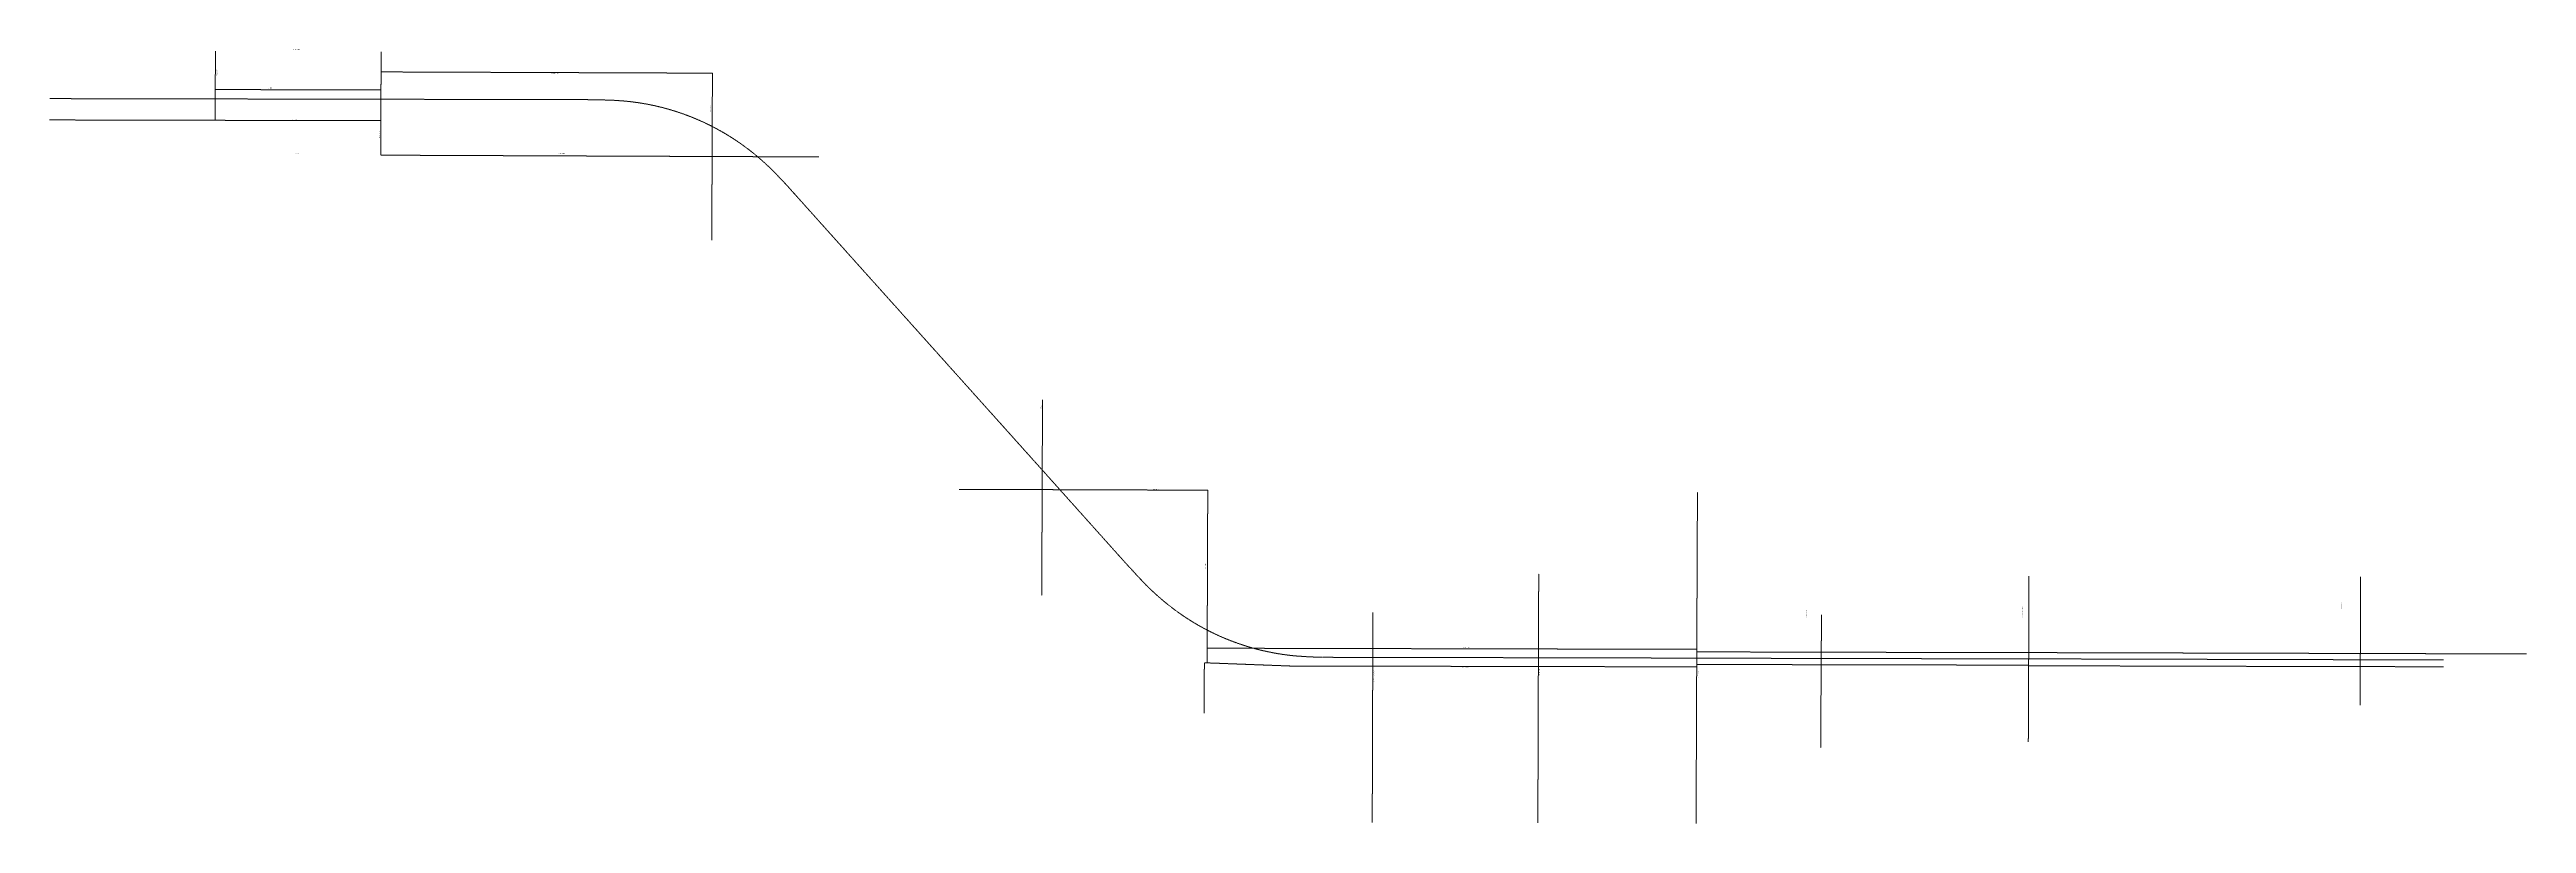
# Model space of a CAD drawing. Header units: feet. Extents: x 6396559 to 6445695, y 1882632 to 1888805.
# Drawn here: x 6425954 to 6445695, y 1882632 to 1888805 of the extents above; entities outside this region: 4.
import ezdxf

# ---------------------------------------------------------------- set-up
doc = ezdxf.new("R2010")
doc.units = ezdxf.units.FT
doc.header["$MEASUREMENT"] = 0
doc.linetypes.add('CENTER2', pattern=[1.125, 0.75, -0.125, 0.125, -0.125])
doc.layers.add('R-Row-Scl', color=5, linetype='CENTER2', lineweight=5)
doc.layers.add('R-Row-Sname', color=9, linetype='Continuous', lineweight=0)
doc.styles.add('G4_7 32', font='arial.ttf', dxfattribs={"height": 0.219})

msp = doc.modelspace()

# ---------------------------------------------------------------- linework, layer by layer
at = {"layer": 'R-Row-Scl'}
for p, q in [((6427274, 1888240), (6427276, 1888792)), ((6428597, 1888786, 696), (6428596, 1888626)), ((6427275, 1888485), (6428596, 1888483)), ((6428596, 1888626), (6428594, 1887962)), ((6431237, 1888616), (6428596, 1888626)), ((6431236, 1888267), (6431237, 1888616)), ((6431236, 1888267), (6431232, 1887285)), ((6425954, 1888243), (6427274, 1888240)), ((6427274, 1888240), (6428595, 1888238)), ((6432086, 1887948), (6428594, 1887962)), ((6433868, 1886012), (6433862, 1884451)), ((6433205, 1885297), (6435185, 1885290)), ((6435185, 1885290), (6435180, 1883913)), ((6441728, 1883995), (6441730, 1884605)), ((6444373, 1884599), (6444370, 1883577)), ((6440076, 1884296), (6440075, 1883998)), ((6435180, 1884030), (6437821, 1884024)), ((6437821, 1884024), (6439083, 1884021)), ((6440075, 1883998), (6439083, 1884001)), ((6440074, 1883948), (6439083, 1883951)), ((6440074, 1883998), (6440071, 1883235)), ((6441728, 1883945), (6440074, 1883948)), ((6441728, 1883995), (6440075, 1883998)), ((6441728, 1883995), (6441725, 1883282)), ((6441728, 1883995), (6444371, 1883988)), ((6441728, 1883945), (6444371, 1883938)), ((6444371, 1883988), (6445695, 1883984)), ((6444371, 1883938), (6445033, 1883936)), ((6435158, 1883913), (6435156, 1883512)), ((6435180, 1883913), (6435158, 1883913)), ((6435180, 1883913), (6435840, 1883888)), ((6435840, 1883888), (6437820, 1883884)), ((6436500, 1883887), (6436496, 1882641)), ((6437820, 1883884), (6439082, 1883881)), ((6440074, 1883898), (6439082, 1883901)), ((6441727, 1883895), (6440074, 1883898)), ((6441727, 1883890), (6444371, 1883883)), ((6444371, 1883884), (6445033, 1883881))]:
    msp.add_line(p, q, dxfattribs=at)
for points in [[(6425955, 1888413), (6428596, 1888408), (6430204, 1888405, -0.000327), (6430234, 1888405, -0.000654), (6430264, 1888404, -0.000982), (6430294, 1888404, -0.001309), (6430323, 1888404, -0.001636), (6430353, 1888403, -0.001963), (6430383, 1888402, -0.002291), (6430413, 1888401, -0.002618), (6430443, 1888400, -0.002945), (6430473, 1888398, -0.003273), (6430503, 1888396, -0.003586), (6430533, 1888394, -0.167879), (6431671, 1887884, -0.003586), (6431693, 1887864, -0.003273), (6431714, 1887843, -0.002945), (6431735, 1887822, -0.002618), (6431756, 1887800, -0.002333), (6431777, 1887778, 0.009265), (6431797, 1887757, -0.001666), (6431818, 1887735, -0.001309), (6431838, 1887713, -0.000982), (6431858, 1887691, -0.000654), (6431878, 1887668, -0.000327), (6431898, 1887646)], [(6431898, 1887646), (6433866, 1885451), (6434524, 1884716, 0.000327), (6434544, 1884694, 0.000654), (6434564, 1884672, 0.000982), (6434585, 1884650, 0.001309), (6434605, 1884628, 0.001636), (6434625, 1884606, 0.001963), (6434646, 1884584, 0.002291), (6434667, 1884562, 0.002618), (6434687, 1884540, 0.002945), (6434709, 1884519, 0.003273), (6434730, 1884498, 0.003603), (6434752, 1884478, 0.167758), (6435889, 1883968, 0.003603), (6435919, 1883966, 0.003273), (6435949, 1883964, 0.002945), (6435979, 1883962, 0.002618), (6436009, 1883961, 0.002291), (6436039, 1883959, 0.001963), (6436069, 1883959, 0.001636), (6436099, 1883958, 0.001309), (6436129, 1883958, 0.000982), (6436159, 1883958, 0.000654), (6436189, 1883957, 0.000327), (6436219, 1883957), (6437821, 1883954), (6439083, 1883951)]]:
    msp.add_lwpolyline(points, format="xyb", dxfattribs=at)
for points in [[(6439088, 1885275), (6439082, 1883881), (6439077, 1882632)], [(6437823, 1884624), (6437820, 1883884), (6437816, 1882637)], [(6436500, 1883887), (6436500, 1884027), (6436501, 1884316)]]:
    msp.add_lwpolyline(points, dxfattribs=at)
msp.add_circle((6437815, 1882637), 0.5, dxfattribs=at)

# ---------------------------------------------------------------- texts
at = {"layer": 'R-Row-Sname', "char_height": 4.38, "attachment_point": 1, "style": 'G4_7 32'}
for s, insert, width in [('CALVERT STREET', (6427895, 1888805), 68.78), ('ORANGE LINE BUSWAY', (6396559, 1888481), 104.25), ('ADOLFO \\PSTREET', (6396776, 1888646), 27.78), ('BESSEMER STREET', (6427676, 1888500), 67.96), ('OXNARD STREET', (6396592, 1888401), 104.25), ('AETNA STREET', (6427889, 1888251), 74.99), ('OXNARD STREET', (6427910, 1887978), 76.04)]:
    msp.add_mtext(s, dxfattribs=dict(at, insert=insert, width=width))
for s, insert, width, rotation in [('TYRONE AVENUE', (6427287, 1888594), 56.05, 90), ('BESSEMER STREET', (6429952, 1888615), 69.86, 359.7855), ('WOODMAN AVENUE', (6431221, 1888307), 83.91, 90), ('WILBUR AVENUE', (6396882, 1888070), 104.25, 90), ('HAZELTINE AVENUE', (6428580, 1888102), 69.86, 90), ('OXNARD STREET', (6430011, 1887977), 69.86, 359.7855), ('FULTON AVE', (6433854, 1885931, -677), 56.08, 90), ('ETHEL AVENUE', (6435167, 1884663), 62.09, 90), ('CORTEEN AVENUE', (6439957, 1884277), 57.69, 90), ('LAUREL CANYON BOULEVARD', (6441677, 1884276), 120.07, 90), ('COLFAX AVENUE', (6444218, 1884346), 57.69, 90), ('COLDWATER CANYON AVENUE', (6436508, 1883763), 99.63, 90), ('BELAIRE AVENUE', (6437825, 1883811), 62.09, 90), ('WHITSETT AVENUE', (6439091, 1883794), 62.09, 90)]:
    msp.add_mtext(s, dxfattribs=dict(at, insert=insert, width=width, rotation=rotation))
at = {"layer": 'R-Row-Sname', "char_height": 4.38, "width": 56.08, "attachment_point": 8, "line_spacing_factor": 0.8, "style": 'G4_7 32'}
for s, insert in [('BURBANK BLVD', (6434774, 1885294)), ('CHANDLER BLVD', (6437244, 1884035)), ('CHANDLER BLVD', (6437238, 1883871))]:
    msp.add_mtext(s, dxfattribs=dict(at, insert=insert))

doc.saveas('drawing.dxf')
